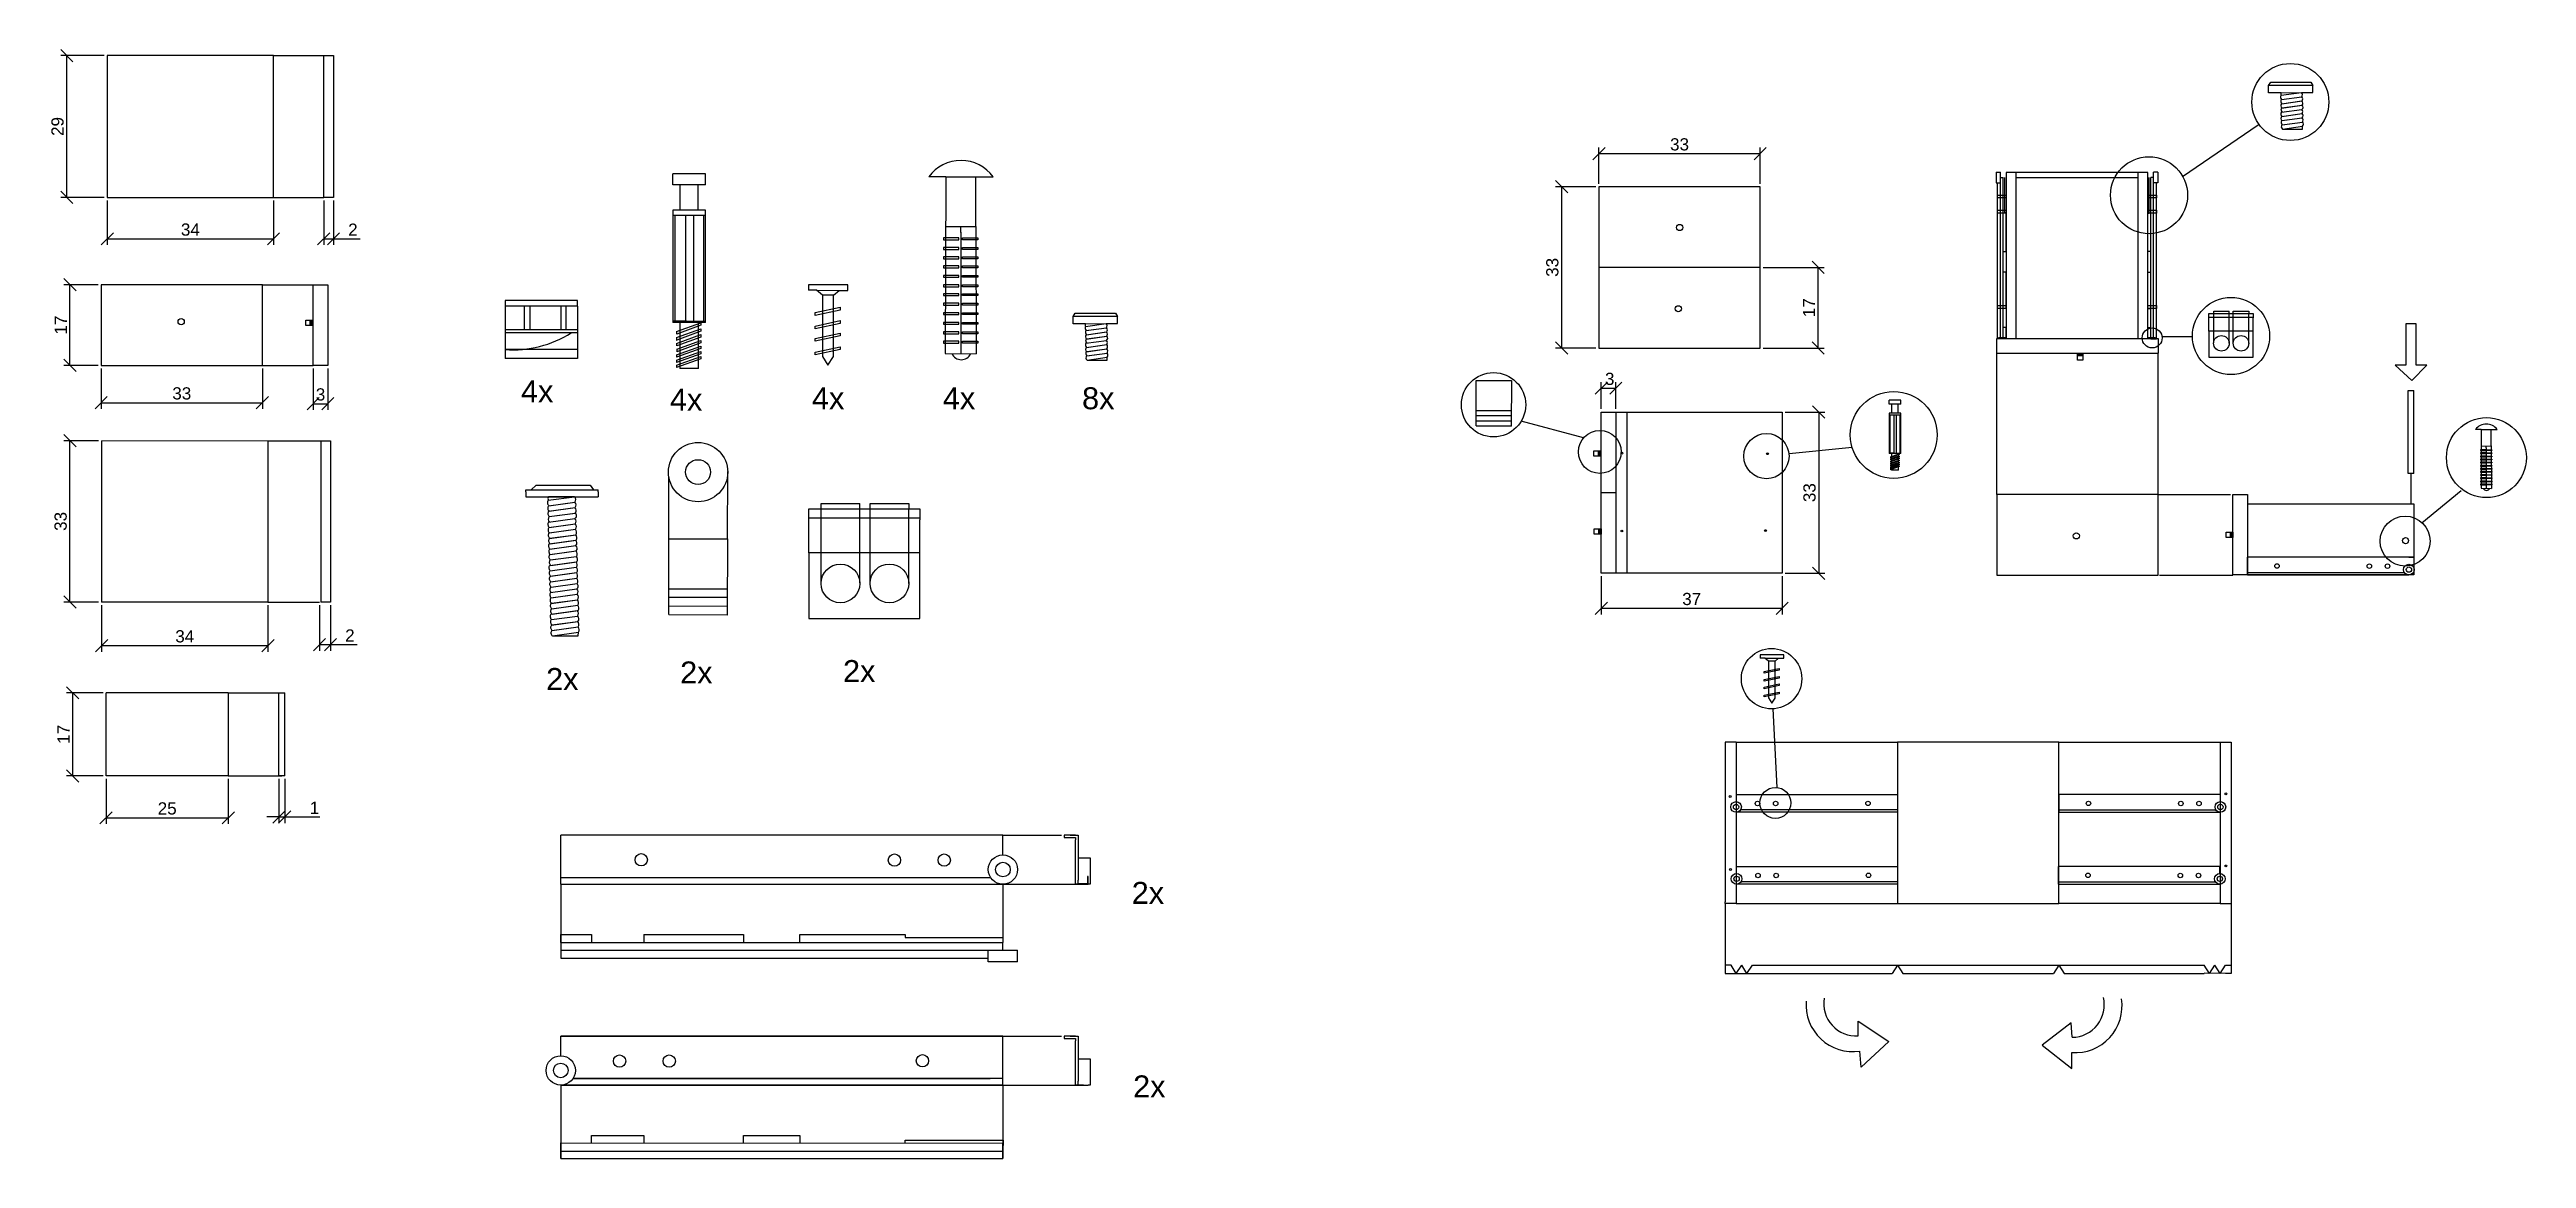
# Model space of a CAD drawing. Header units: inches. Extents: x -46 to 461, y -29 to 198.
import ezdxf

# ---------------------------------------------------------------- set-up
doc = ezdxf.new("R2010")
doc.units = ezdxf.units.IN
doc.header["$MEASUREMENT"] = 0
for name, color, linetype in [('Chiodi', 1, 'Continuous'), ('Kallax', 7, 'Continuous'), ('Livello 1', 7, 'Continuous'), ('Proiezioni', 3, 'Continuous'), ('Quote', 4, 'Continuous'), ('struttura', 7, 'Continuous')]:
    doc.layers.add(name, color=color, linetype=linetype)
doc.styles.get("Standard").update_dxf_attribs({"font": 'Arial.ttf'})
doc.dimstyles.new('ISO-25', dxfattribs={"dimtxt": 2.5, "dimasz": 2.5, "dimexe": 1.25, "dimexo": 0.625, "dimtad": 1, "dimdec": 0, "dimtxsty": 'Standard', "dimblk": 'OBLIQUE', "dimblk1": 'OBLIQUE', "dimblk2": 'OBLIQUE', "dimcen": 2.5, "dimadec": 0, "dimazin": 0, "dimtfac": 1, "dimtdec": 0, "dimtmove": 0, "dimatfit": 3, "dimfxl": 1, "dimarcsym": 1})

msp = doc.modelspace()

# ---------------------------------------------------------------- texts
at = {"layer": 'Livello 1', "color": 7, "true_color": 0xffffff}
for s, p in [('4x', (50.41, 126.07)), ('4x', (80.89, 124.36)), ('4x', (109.95, 124.65)), ('4x', (136.73, 124.65)), ('8x', (165.22, 124.65)), ('2x', (55.55, 67.2)), ('2x', (82.98, 68.54)), ('2x', (116.31, 68.82)), ('2x', (175.38, 23.43)), ('2x', (175.67, -16.17))]:
    msp.add_text(s, height=4.496, dxfattribs=at).set_placement(p)

# ---------------------------------------------------------------- blocks, each defined once
blk = doc.blocks.new('_Oblique')
at = {"color": 0, "linetype": 'ByBlock', "lineweight": -2}
blk.add_line((-0.5, -0.5), (0.5, 0.5), dxfattribs=at)
blk = doc.blocks.new('*D7')
at = {"layer": 'Defpoints', "color": 0, "transparency": 16777216}
for p in [(271.47, 91.08), (308.47, 91.08), (308.47, 83.92)]:
    blk.add_point(p, dxfattribs=at)
at = {"layer": 'Quote', "color": 0, "lineweight": -2, "transparency": 16777216}
for p, q in [((271.47, 90.46), (271.47, 82.67)), ((308.47, 90.46), (308.47, 82.67)), ((271.47, 83.92), (308.47, 83.92))]:
    blk.add_line(p, q, dxfattribs=at)
at = {"layer": 'Quote', "color": 0, "lineweight": -2, "transparency": 16777216, "xscale": 2.5, "yscale": 2.5, "zscale": 2.5, "rotation": 180}
blk.add_blockref('_Oblique', (271.47, 83.92), dxfattribs=at)
at = {"layer": 'Quote', "color": 0, "lineweight": -2, "transparency": 16777216, "xscale": 2.5, "yscale": 2.5, "zscale": 2.5}
blk.add_blockref('_Oblique', (308.47, 83.92), dxfattribs=at)
at = {"layer": 'Quote', "color": 0, "transparency": 16777216, "insert": (289.97, 85.81), "char_height": 2.5, "attachment_point": 5}
blk.add_mtext('37', dxfattribs=at)
blk = doc.blocks.new('*D10')
at = {"layer": 'Defpoints', "color": 0, "transparency": 16777216}
for p in [(308.47, 124.08), (308.47, 91.08), (315.97, 91.08)]:
    blk.add_point(p, dxfattribs=at)
at = {"layer": 'Quote', "color": 0, "lineweight": -2, "transparency": 16777216}
for p, q in [((309.1, 124.08), (317.22, 124.08)), ((315.97, 124.08), (315.97, 91.08)), ((309.1, 91.08), (317.22, 91.08))]:
    blk.add_line(p, q, dxfattribs=at)
at = {"layer": 'Quote', "color": 0, "lineweight": -2, "transparency": 16777216, "xscale": 2.5, "yscale": 2.5, "zscale": 2.5}
for p, rotation in [((315.97, 124.08), 90), ((315.97, 91.08), 270)]:
    blk.add_blockref('_Oblique', p, dxfattribs=dict(at, rotation=rotation))
at = {"layer": 'Quote', "color": 0, "transparency": 16777216, "insert": (314.08, 107.58), "char_height": 2.5, "attachment_point": 5, "rotation": 90}
blk.add_mtext('33', dxfattribs=at)
blk = doc.blocks.new('*D11')
at = {"layer": 'Defpoints', "color": 0, "transparency": 16777216}
for p in [(303.98, 176.95), (270.98, 170.18), (303.98, 170.18)]:
    blk.add_point(p, dxfattribs=at)
at = {"layer": 'Quote', "color": 0, "lineweight": -2, "transparency": 16777216}
for p, q in [((270.98, 170.8), (270.98, 178.2)), ((303.98, 170.8), (303.98, 178.2)), ((270.98, 176.95), (303.98, 176.95))]:
    blk.add_line(p, q, dxfattribs=at)
at = {"layer": 'Quote', "color": 0, "lineweight": -2, "transparency": 16777216, "xscale": 2.5, "yscale": 2.5, "zscale": 2.5, "rotation": 180}
blk.add_blockref('_Oblique', (270.98, 176.95), dxfattribs=at)
at = {"layer": 'Quote', "color": 0, "lineweight": -2, "transparency": 16777216, "xscale": 2.5, "yscale": 2.5, "zscale": 2.5}
blk.add_blockref('_Oblique', (303.98, 176.95), dxfattribs=at)
at = {"layer": 'Quote', "color": 0, "transparency": 16777216, "insert": (287.48, 178.84), "char_height": 2.5, "attachment_point": 5}
blk.add_mtext('33', dxfattribs=at)
blk = doc.blocks.new('*D12')
at = {"layer": 'Defpoints', "color": 0, "transparency": 16777216}
for p in [(270.98, 170.18), (263.35, 137.18), (270.98, 137.18)]:
    blk.add_point(p, dxfattribs=at)
at = {"layer": 'Quote', "color": 0, "lineweight": -2, "transparency": 16777216}
for p, q in [((270.36, 170.18), (262.1, 170.18)), ((263.35, 170.18), (263.35, 137.18)), ((270.36, 137.18), (262.1, 137.18))]:
    blk.add_line(p, q, dxfattribs=at)
at = {"layer": 'Quote', "color": 0, "lineweight": -2, "transparency": 16777216, "xscale": 2.5, "yscale": 2.5, "zscale": 2.5}
for p, rotation in [((263.35, 170.18), 90), ((263.35, 137.18), 270)]:
    blk.add_blockref('_Oblique', p, dxfattribs=dict(at, rotation=rotation))
at = {"layer": 'Quote', "color": 0, "transparency": 16777216, "insert": (261.46, 153.68), "char_height": 2.5, "attachment_point": 5, "rotation": 90}
blk.add_mtext('33', dxfattribs=at)
blk = doc.blocks.new('*D13')
at = {"layer": 'Defpoints', "color": 0, "transparency": 16777216}
for p in [(274.44, 128.96), (271.47, 124.08), (274.44, 124.08)]:
    blk.add_point(p, dxfattribs=at)
at = {"layer": 'Quote', "color": 0, "lineweight": -2, "transparency": 16777216}
for p, q in [((271.47, 124.71), (271.47, 130.21)), ((271.47, 128.96), (274.44, 128.96)), ((274.44, 124.71), (274.44, 130.21))]:
    blk.add_line(p, q, dxfattribs=at)
at = {"layer": 'Quote', "color": 0, "lineweight": -2, "transparency": 16777216, "xscale": 2.5, "yscale": 2.5, "zscale": 2.5, "rotation": 180}
blk.add_blockref('_Oblique', (271.47, 128.96), dxfattribs=at)
at = {"layer": 'Quote', "color": 0, "lineweight": -2, "transparency": 16777216, "xscale": 2.5, "yscale": 2.5, "zscale": 2.5}
blk.add_blockref('_Oblique', (274.44, 128.96), dxfattribs=at)
at = {"layer": 'Quote', "color": 0, "transparency": 16777216, "insert": (273.19, 130.85), "char_height": 2.5, "attachment_point": 5}
blk.add_mtext('3', dxfattribs=at)
blk = doc.blocks.new('*D20')
at = {"layer": 'Defpoints', "color": 0, "transparency": 16777216}
for p in [(303.98, 153.68), (315.84, 153.68), (303.98, 137.18)]:
    blk.add_point(p, dxfattribs=at)
at = {"layer": 'Quote', "color": 0, "lineweight": -2, "transparency": 16777216}
for p, q in [((304.61, 153.68), (317.09, 153.68)), ((315.84, 137.18), (315.84, 153.68)), ((304.61, 137.18), (317.09, 137.18))]:
    blk.add_line(p, q, dxfattribs=at)
at = {"layer": 'Quote', "color": 0, "lineweight": -2, "transparency": 16777216, "xscale": 2.5, "yscale": 2.5, "zscale": 2.5}
for p, rotation in [((315.84, 153.68), 90), ((315.84, 137.18), 270)]:
    blk.add_blockref('_Oblique', p, dxfattribs=dict(at, rotation=rotation))
at = {"layer": 'Quote', "color": 0, "transparency": 16777216, "insert": (313.97, 145.43), "char_height": 2.5, "attachment_point": 5, "rotation": 90}
blk.add_mtext('17', dxfattribs=at)
blk = doc.blocks.new('*D21')
at = {"layer": 'Defpoints', "color": 0, "transparency": 16777216}
for p in [(-34.48, 49.62), (-9.48, 49.62), (-9.48, 41.05)]:
    blk.add_point(p, dxfattribs=at)
at = {"layer": 'Quote', "color": 0, "lineweight": -2, "transparency": 16777216}
for p, q in [((-34.48, 49), (-34.48, 39.8)), ((-9.48, 49), (-9.48, 39.8)), ((-34.48, 41.05), (-9.48, 41.05))]:
    blk.add_line(p, q, dxfattribs=at)
at = {"layer": 'Quote', "color": 0, "lineweight": -2, "transparency": 16777216, "xscale": 2.5, "yscale": 2.5, "zscale": 2.5, "rotation": 180}
blk.add_blockref('_Oblique', (-34.48, 41.05), dxfattribs=at)
at = {"layer": 'Quote', "color": 0, "lineweight": -2, "transparency": 16777216, "xscale": 2.5, "yscale": 2.5, "zscale": 2.5}
blk.add_blockref('_Oblique', (-9.48, 41.05), dxfattribs=at)
at = {"layer": 'Quote', "color": 0, "transparency": 16777216, "insert": (-21.98, 42.95), "char_height": 2.5, "attachment_point": 5}
blk.add_mtext('25', dxfattribs=at)
blk = doc.blocks.new('*D22')
at = {"layer": 'Defpoints', "color": 0, "transparency": 16777216}
for p in [(-41.3, 66.62), (-34.48, 66.62), (-34.48, 49.62)]:
    blk.add_point(p, dxfattribs=at)
at = {"layer": 'Quote', "color": 0, "lineweight": -2, "transparency": 16777216}
for p, q in [((-35.11, 66.62), (-42.55, 66.62)), ((-41.3, 49.62), (-41.3, 66.62)), ((-35.11, 49.62), (-42.55, 49.62))]:
    blk.add_line(p, q, dxfattribs=at)
at = {"layer": 'Quote', "color": 0, "lineweight": -2, "transparency": 16777216, "xscale": 2.5, "yscale": 2.5, "zscale": 2.5}
for p, rotation in [((-41.3, 66.62), 90), ((-41.3, 49.62), 270)]:
    blk.add_blockref('_Oblique', p, dxfattribs=dict(at, rotation=rotation))
at = {"layer": 'Quote', "color": 0, "transparency": 16777216, "insert": (-43.18, 58.12), "char_height": 2.5, "attachment_point": 5, "rotation": 90}
blk.add_mtext('17', dxfattribs=at)
blk = doc.blocks.new('*D23')
at = {"layer": 'Defpoints', "color": 0, "transparency": 16777216}
for p in [(0.9, 49.62), (2.07, 49.62), (2.07, 41.23)]:
    blk.add_point(p, dxfattribs=at)
at = {"layer": 'Quote', "color": 0, "lineweight": -2, "transparency": 16777216}
for p, q in [((0.9, 49), (0.9, 39.98)), ((2.07, 49), (2.07, 39.98)), ((0.9, 41.23), (-1.6, 41.23)), ((0.9, 41.23), (2.07, 41.23)), ((2.07, 41.23), (9.24, 41.23))]:
    blk.add_line(p, q, dxfattribs=at)
at = {"layer": 'Quote', "color": 0, "lineweight": -2, "transparency": 16777216, "xscale": 2.5, "yscale": 2.5, "zscale": 2.5}
blk.add_blockref('_Oblique', (0.9, 41.23), dxfattribs=at)
at = {"layer": 'Quote', "color": 0, "lineweight": -2, "transparency": 16777216, "xscale": 2.5, "yscale": 2.5, "zscale": 2.5, "rotation": 180}
blk.add_blockref('_Oblique', (2.07, 41.23), dxfattribs=at)
at = {"layer": 'Quote', "color": 0, "transparency": 16777216, "insert": (8.16, 43.1), "char_height": 2.5, "attachment_point": 5}
blk.add_mtext('1', dxfattribs=at)
blk = doc.blocks.new('*D25')
at = {"layer": 'Defpoints', "color": 0, "transparency": 16777216}
for p in [(-35.39, 85.2), (-1.37, 85.2), (-1.37, 76.28)]:
    blk.add_point(p, dxfattribs=at)
at = {"layer": 'Quote', "color": 0, "lineweight": -2, "transparency": 16777216}
for p, q in [((-35.39, 84.58), (-35.39, 75.03)), ((-1.37, 84.58), (-1.37, 75.03)), ((-35.39, 76.28), (-1.37, 76.28))]:
    blk.add_line(p, q, dxfattribs=at)
at = {"layer": 'Quote', "color": 0, "lineweight": -2, "transparency": 16777216, "xscale": 2.5, "yscale": 2.5, "zscale": 2.5, "rotation": 180}
blk.add_blockref('_Oblique', (-35.39, 76.28), dxfattribs=at)
at = {"layer": 'Quote', "color": 0, "lineweight": -2, "transparency": 16777216, "xscale": 2.5, "yscale": 2.5, "zscale": 2.5}
blk.add_blockref('_Oblique', (-1.37, 76.28), dxfattribs=at)
at = {"layer": 'Quote', "color": 0, "transparency": 16777216, "insert": (-18.38, 78.17), "char_height": 2.5, "attachment_point": 5}
blk.add_mtext('34', dxfattribs=at)
blk = doc.blocks.new('*D26')
at = {"layer": 'Defpoints', "color": 0, "transparency": 16777216}
for p in [(-41.88, 118.2), (-35.39, 118.2), (-35.39, 85.2)]:
    blk.add_point(p, dxfattribs=at)
at = {"layer": 'Quote', "color": 0, "lineweight": -2, "transparency": 16777216}
for p, q in [((-36.02, 118.2), (-43.13, 118.2)), ((-41.88, 85.2), (-41.88, 118.2)), ((-36.02, 85.2), (-43.13, 85.2))]:
    blk.add_line(p, q, dxfattribs=at)
at = {"layer": 'Quote', "color": 0, "lineweight": -2, "transparency": 16777216, "xscale": 2.5, "yscale": 2.5, "zscale": 2.5}
for p, rotation in [((-41.88, 118.2), 90), ((-41.88, 85.2), 270)]:
    blk.add_blockref('_Oblique', p, dxfattribs=dict(at, rotation=rotation))
at = {"layer": 'Quote', "color": 0, "transparency": 16777216, "insert": (-43.77, 101.7), "char_height": 2.5, "attachment_point": 5, "rotation": 90}
blk.add_mtext('33', dxfattribs=at)
blk = doc.blocks.new('*D27')
at = {"layer": 'Defpoints', "color": 0, "transparency": 16777216}
for p in [(-41.88, 150.12), (-35.49, 150.12), (-35.49, 133.62)]:
    blk.add_point(p, dxfattribs=at)
at = {"layer": 'Quote', "color": 0, "lineweight": -2, "transparency": 16777216}
for p, q in [((-36.11, 150.12), (-43.13, 150.12)), ((-41.88, 133.62), (-41.88, 150.12)), ((-36.11, 133.62), (-43.13, 133.62))]:
    blk.add_line(p, q, dxfattribs=at)
at = {"layer": 'Quote', "color": 0, "lineweight": -2, "transparency": 16777216, "xscale": 2.5, "yscale": 2.5, "zscale": 2.5}
for p, rotation in [((-41.88, 150.12), 90), ((-41.88, 133.62), 270)]:
    blk.add_blockref('_Oblique', p, dxfattribs=dict(at, rotation=rotation))
at = {"layer": 'Quote', "color": 0, "transparency": 16777216, "insert": (-43.76, 141.87), "char_height": 2.5, "attachment_point": 5, "rotation": 90}
blk.add_mtext('17', dxfattribs=at)
blk = doc.blocks.new('*D28')
at = {"layer": 'Defpoints', "color": 0, "transparency": 16777216}
for p in [(-35.49, 133.62), (-2.49, 133.62), (-2.49, 125.98)]:
    blk.add_point(p, dxfattribs=at)
at = {"layer": 'Quote', "color": 0, "lineweight": -2, "transparency": 16777216}
for p, q in [((-35.49, 132.99), (-35.49, 124.73)), ((-2.49, 132.99), (-2.49, 124.73)), ((-35.49, 125.98), (-2.49, 125.98))]:
    blk.add_line(p, q, dxfattribs=at)
at = {"layer": 'Quote', "color": 0, "lineweight": -2, "transparency": 16777216, "xscale": 2.5, "yscale": 2.5, "zscale": 2.5, "rotation": 180}
blk.add_blockref('_Oblique', (-35.49, 125.98), dxfattribs=at)
at = {"layer": 'Quote', "color": 0, "lineweight": -2, "transparency": 16777216, "xscale": 2.5, "yscale": 2.5, "zscale": 2.5}
blk.add_blockref('_Oblique', (-2.49, 125.98), dxfattribs=at)
at = {"layer": 'Quote', "color": 0, "transparency": 16777216, "insert": (-18.99, 127.88), "char_height": 2.5, "attachment_point": 5}
blk.add_mtext('33', dxfattribs=at)
blk = doc.blocks.new('*D29')
at = {"layer": 'Defpoints', "color": 0, "transparency": 16777216}
for p in [(7.9, 133.62), (10.9, 133.62), (10.9, 125.78)]:
    blk.add_point(p, dxfattribs=at)
at = {"layer": 'Quote', "color": 0, "lineweight": -2, "transparency": 16777216}
for p, q in [((7.9, 132.99), (7.9, 124.53)), ((10.9, 132.99), (10.9, 124.53)), ((7.9, 125.78), (10.9, 125.78))]:
    blk.add_line(p, q, dxfattribs=at)
at = {"layer": 'Quote', "color": 0, "lineweight": -2, "transparency": 16777216, "xscale": 2.5, "yscale": 2.5, "zscale": 2.5, "rotation": 180}
blk.add_blockref('_Oblique', (7.9, 125.78), dxfattribs=at)
at = {"layer": 'Quote', "color": 0, "lineweight": -2, "transparency": 16777216, "xscale": 2.5, "yscale": 2.5, "zscale": 2.5}
blk.add_blockref('_Oblique', (10.9, 125.78), dxfattribs=at)
at = {"layer": 'Quote', "color": 0, "transparency": 16777216, "insert": (9.4, 127.67), "char_height": 2.5, "attachment_point": 5}
blk.add_mtext('3', dxfattribs=at)
blk = doc.blocks.new('*D30')
at = {"layer": 'Defpoints', "color": 0, "transparency": 16777216}
for p in [(9.2, 85.2), (11.45, 85.19), (11.45, 76.49)]:
    blk.add_point(p, dxfattribs=at)
at = {"layer": 'Quote', "color": 0, "lineweight": -2, "transparency": 16777216}
for p, q in [((9.2, 84.58), (9.2, 75.24)), ((11.45, 84.57), (11.45, 75.24)), ((9.2, 76.49), (11.45, 76.49)), ((11.45, 76.49), (16.87, 76.49))]:
    blk.add_line(p, q, dxfattribs=at)
at = {"layer": 'Quote', "color": 0, "lineweight": -2, "transparency": 16777216, "xscale": 2.5, "yscale": 2.5, "zscale": 2.5, "rotation": 180}
blk.add_blockref('_Oblique', (9.2, 76.49), dxfattribs=at)
at = {"layer": 'Quote', "color": 0, "lineweight": -2, "transparency": 16777216, "xscale": 2.5, "yscale": 2.5, "zscale": 2.5}
blk.add_blockref('_Oblique', (11.45, 76.49), dxfattribs=at)
at = {"layer": 'Quote', "color": 0, "transparency": 16777216, "insert": (15.41, 78.36), "char_height": 2.5, "attachment_point": 5}
blk.add_mtext('2', dxfattribs=at)
blk = doc.blocks.new('*D31')
at = {"layer": 'Defpoints', "color": 0, "transparency": 16777216}
for p in [(-34.23, 168.01), (-0.23, 168.01), (-0.23, 159.51)]:
    blk.add_point(p, dxfattribs=at)
at = {"layer": 'Quote', "color": 0, "lineweight": -2, "transparency": 16777216}
for p, q in [((-34.23, 167.38), (-34.23, 158.26)), ((-0.23, 167.38), (-0.23, 158.26)), ((-34.23, 159.51), (-0.23, 159.51))]:
    blk.add_line(p, q, dxfattribs=at)
at = {"layer": 'Quote', "color": 0, "lineweight": -2, "transparency": 16777216, "xscale": 2.5, "yscale": 2.5, "zscale": 2.5, "rotation": 180}
blk.add_blockref('_Oblique', (-34.23, 159.51), dxfattribs=at)
at = {"layer": 'Quote', "color": 0, "lineweight": -2, "transparency": 16777216, "xscale": 2.5, "yscale": 2.5, "zscale": 2.5}
blk.add_blockref('_Oblique', (-0.23, 159.51), dxfattribs=at)
at = {"layer": 'Quote', "color": 0, "transparency": 16777216, "insert": (-17.23, 161.4), "char_height": 2.5, "attachment_point": 5}
blk.add_mtext('34', dxfattribs=at)
blk = doc.blocks.new('*D32')
at = {"layer": 'Defpoints', "color": 0, "transparency": 16777216}
for p in [(10.06, 168.01), (12.06, 168.01), (12.06, 159.51)]:
    blk.add_point(p, dxfattribs=at)
at = {"layer": 'Quote', "color": 0, "lineweight": -2, "transparency": 16777216}
for p, q in [((10.06, 167.38), (10.06, 158.26)), ((12.06, 167.38), (12.06, 158.26)), ((10.06, 159.51), (12.06, 159.51)), ((12.06, 159.51), (17.48, 159.51))]:
    blk.add_line(p, q, dxfattribs=at)
at = {"layer": 'Quote', "color": 0, "lineweight": -2, "transparency": 16777216, "xscale": 2.5, "yscale": 2.5, "zscale": 2.5, "rotation": 180}
blk.add_blockref('_Oblique', (10.06, 159.51), dxfattribs=at)
at = {"layer": 'Quote', "color": 0, "lineweight": -2, "transparency": 16777216, "xscale": 2.5, "yscale": 2.5, "zscale": 2.5}
blk.add_blockref('_Oblique', (12.06, 159.51), dxfattribs=at)
at = {"layer": 'Quote', "color": 0, "transparency": 16777216, "insert": (16.02, 161.39), "char_height": 2.5, "attachment_point": 5}
blk.add_mtext('2', dxfattribs=at)
blk = doc.blocks.new('*D33')
at = {"layer": 'Defpoints', "color": 0, "transparency": 16777216}
for p in [(-42.52, 197.01), (-34.23, 197.01), (-34.23, 168.01)]:
    blk.add_point(p, dxfattribs=at)
at = {"layer": 'Quote', "color": 0, "lineweight": -2, "transparency": 16777216}
for p, q in [((-34.86, 197.01), (-43.77, 197.01)), ((-42.52, 168.01), (-42.52, 197.01)), ((-34.86, 168.01), (-43.77, 168.01))]:
    blk.add_line(p, q, dxfattribs=at)
at = {"layer": 'Quote', "color": 0, "lineweight": -2, "transparency": 16777216, "xscale": 2.5, "yscale": 2.5, "zscale": 2.5}
for p, rotation in [((-42.52, 197.01), 90), ((-42.52, 168.01), 270)]:
    blk.add_blockref('_Oblique', p, dxfattribs=dict(at, rotation=rotation))
at = {"layer": 'Quote', "color": 0, "transparency": 16777216, "insert": (-44.41, 182.51), "char_height": 2.5, "attachment_point": 5, "rotation": 90}
blk.add_mtext('29', dxfattribs=at)

# ---------------------------------------------------------------- dimensions: what is measured, and where the dimension line sits
at = {"layer": 'Quote'}
for base, p1, p2, picture, middle in [((-42.52, 197.01), (-34.23, 168.01), (-34.23, 197.01), '*D33', (-44.41, 182.51)), ((263.35, 137.18), (270.98, 170.18), (270.98, 137.18), '*D12', (261.46, 153.68)), ((315.84095251, 153.67918786), (303.98488949, 137.17918786), (303.98488949, 153.67918786), '*D20', (313.96595251, 145.42918786)), ((-41.88181923, 150.11986868), (-35.48881599, 133.61986868), (-35.48881599, 150.11986868), '*D27', (-43.75681923, 141.86986868)), ((315.97, 91.08), (308.47, 124.08), (308.47, 91.08), '*D10', (314.08, 107.58)), ((-41.88, 118.2), (-35.39, 85.2), (-35.39, 118.2), '*D26', (-43.77, 101.7)), ((-41.3, 66.62), (-34.48, 49.62), (-34.48, 66.62), '*D22', (-43.18, 58.12))]:
    dim = msp.add_linear_dim(base=base, p1=p1, p2=p2, angle=90, dimstyle='ISO-25', dxfattribs=at)
    dim.commit()
    dim.dimension.update_dxf_attribs({"geometry": picture, "text_midpoint": middle})
for base, p1, p2, picture, middle in [((303.98, 176.95), (270.98, 170.18), (303.98, 170.18), '*D11', (287.48, 178.84)), ((-0.23, 159.51), (-34.23, 168.01), (-0.23, 168.01), '*D31', (-17.23, 161.4)), ((12.06, 159.51), (10.06, 168.01), (12.06, 168.01), '*D32', (16.02, 161.39)), ((-2.49, 125.98), (-35.49, 133.62), (-2.49, 133.62), '*D28', (-18.99, 127.88)), ((10.9, 125.78), (7.9, 133.62), (10.9, 133.62), '*D29', (9.4, 127.67)), ((308.47, 83.92), (271.47, 91.08), (308.47, 91.08), '*D7', (289.97, 85.81)), ((-1.37, 76.28), (-35.39, 85.2), (-1.37, 85.2), '*D25', (-18.38, 78.17)), ((11.45, 76.49), (9.2, 85.2), (11.45, 85.19), '*D30', (15.41, 78.36)), ((-9.48, 41.05), (-34.48, 49.62), (-9.48, 49.62), '*D21', (-21.98, 42.95)), ((2.07, 41.23), (0.9, 49.62), (2.07, 49.62), '*D23', (8.16, 43.1))]:
    dim = msp.add_linear_dim(base=base, p1=p1, p2=p2, dimstyle='ISO-25', dxfattribs=at)
    dim.commit()
    dim.dimension.update_dxf_attribs({"geometry": picture, "text_midpoint": middle})
dim = msp.add_linear_dim(base=(274.44, 128.96), p1=(271.47, 124.08), p2=(274.44, 124.08), dimstyle='ISO-25', dxfattribs=at)
dim.commit()
dim.dimension.update_dxf_attribs({"geometry": '*D13', "text_midpoint": (273.19, 128.96), "dimtype": 160})

# ---------------------------------------------------------------- linework, layer by layer
for p, q in [((352.24, 173.19), (352.24, 170.99)), ((352.24, 173.19), (353.13, 173.19)), ((353.13, 172.1), (353.13, 173.19)), ((384.49, 172.09), (384.49, 173.18)), ((385.38, 173.18), (384.49, 173.18)), ((385.38, 173.18), (385.38, 170.98)), ((352.24, 170.99), (353.14, 170.99)), ((385.38, 170.98), (384.48, 170.98)), ((386.19, 139.51), (392.37, 139.51)), ((403.72, 90.75), (403.73, 94.38)), ((403.72, 91.23), (435.76, 91.23)), ((436.72, 94.38), (403.73, 94.38)), ((403.72, 90.75), (436.72, 90.74)), ((299.05, 45.81), (332.05, 45.81)), ((365.14, 42.18), (365.14, 45.81)), ((398.14, 45.81), (365.14, 45.81)), ((398.14, 44.36), (398.14, 45.81)), ((332.05, 42.18), (299.05, 42.17)), ((332.05, 42.66), (300.01, 42.66)), ((365.14, 42.66), (397.18, 42.66)), ((365.14, 42.18), (398.14, 42.17)), ((58.55, 27.49), (58.56, 37.46)), ((149.03, 37.46), (58.56, 37.46)), ((149.03, 33.46), (149.03, 37.46)), ((163.88, 37.46), (161.54, 37.46)), ((161.54, 37.46), (161.54, 36.99)), ((161.54, 36.99), (163.88, 36.99)), ((162.8, 37.46), (164.41, 37.46)), ((163.88, 36.99), (163.88, 36.53)), ((163.88, 27.46), (163.88, 36.53)), ((164.41, 37.46), (164.41, 28.26)), ((164.41, 32.86), (166.88, 32.86)), ((166.88, 32.86), (166.88, 27.46)), ((299.15, 31.1), (332.15, 31.1)), ((365.04, 27.46), (365.04, 31.1)), ((398.04, 31.1), (365.04, 31.1)), ((398.04, 29.64), (398.04, 31.1)), ((58.55, 28.81), (146.39, 28.81)), ((58.55, 27.49), (149.03, 27.46)), ((163.88, 27.46), (166.48, 27.46)), ((165.49, 27.46), (163.88, 27.46)), ((164.42, 27.55), (164.41, 28.26)), ((166.37, 27.55), (164.42, 27.55)), ((166.48, 29.04), (166.37, 29.04)), ((166.37, 29.04), (166.37, 27.55)), ((166.48, 28.81), (166.48, 29.04)), ((166.48, 27.46), (166.48, 28.81)), ((166.88, 27.46), (166.48, 27.46)), ((332.15, 27.46), (299.15, 27.45)), ((332.15, 27.95), (300.11, 27.95)), ((365.04, 27.95), (397.08, 27.95)), ((365.04, 27.46), (398.04, 27.45)), ((146.01, 11.55), (146.01, 14.01)), ((152.02, 11.55), (146.01, 11.55)), ((149.03, 13.99), (152.02, 13.99)), ((152.02, 11.55), (152.02, 13.99)), ((58.56, -7.66), (58.56, -3.66)), ((58.56, -3.66), (149.03, -3.69)), ((58.56, -7.66), (58.56, -3.67)), ((149.03, -3.67), (58.56, -3.67)), ((149.03, -7.67), (149.03, -3.67)), ((149.03, -13.66), (149.03, -3.69)), ((163.88, -3.67), (161.54, -3.67)), ((161.54, -3.67), (161.54, -4.14)), ((161.54, -4.14), (163.88, -4.14)), ((162.8, -3.67), (164.41, -3.67)), ((163.88, -4.14), (163.88, -4.61)), ((163.88, -13.67), (163.88, -4.61)), ((164.41, -3.67), (164.41, -12.87)), ((164.41, -8.27), (166.88, -8.27)), ((166.88, -8.27), (166.88, -13.67)), ((58.56, -13.65), (149.03, -13.67)), ((149.03, -13.66), (58.56, -13.66)), ((61.06, -12.32), (146.39, -12.32)), ((149.04, -12.33), (61.2, -12.31)), ((163.88, -13.67), (166.49, -13.67)), ((165.5, -13.67), (163.88, -13.67)), ((164.42, -13.67), (164.41, -12.87)), ((166.88, -13.67), (166.49, -13.67)), ((64.85, -23.95), (75.55, -23.95)), ((75.55, -23.95), (75.55, -25.49)), ((95.95, -25.49), (95.95, -23.95)), ((95.95, -23.95), (107.5, -23.95)), ((107.5, -23.95), (107.5, -25.49)), ((129.06, -25.49), (129.06, -24.91)), ((129.06, -24.91), (149.05, -24.91)), ((149.05, -24.91), (149.04, -27.14)), ((149.03, -28.67), (149.04, -27.14))]:
    msp.add_line(p, q)
for centre, radius in [((400.32, 139.64), 7.9), ((384.19, 139.24), 2.04), ((409.73, 92.56), 0.459), ((428.63, 92.54), 0.459), ((432.34, 92.54), 0.459), ((436.72, 91.83), 1.09), ((436.72, 91.83), 0.547), ((299.05, 43.26), 1.09), ((299.05, 43.26), 0.547), ((303.43, 43.97), 0.459), ((307.14, 43.97), 0.459), ((326.04, 43.99), 0.459), ((371.15, 43.99), 0.459), ((390.05, 43.97), 0.459), ((393.76, 43.97), 0.459), ((398.14, 43.26), 1.09), ((398.14, 43.26), 0.547), ((75.03, 32.46), 1.26), ((126.84, 32.39), 1.26), ((137.01, 32.39), 1.26), ((149.03, 30.46), 3), ((149.03, 30.46), 1.5), ((299.15, 28.55), 1.09), ((299.15, 28.55), 0.547), ((303.53, 29.25), 0.459), ((307.24, 29.25), 0.459), ((326.14, 29.27), 0.459), ((371.05, 29.27), 0.459), ((389.95, 29.25), 0.459), ((393.66, 29.25), 0.459), ((398.04, 28.55), 1.09), ((398.04, 28.55), 0.547), ((58.56, -10.66), 3), ((58.56, -10.66), 1.5), ((70.58, -8.73), 1.26), ((80.75, -8.73), 1.26), ((132.56, -8.68), 1.26)]:
    msp.add_circle(centre, radius)
at = {"layer": 'Chiodi'}
for p, q in [((407.98, 190.91), (408.44, 191.6)), ((417.09, 190.91), (407.98, 190.91)), ((407.98, 189.4), (407.98, 190.91)), ((410.56, 189.4), (407.98, 189.4)), ((408.44, 191.6), (416.67, 191.6)), ((410.56, 188.89), (414.75, 189.46)), ((410.56, 189.4), (414.75, 189.46)), ((410.56, 188.89), (410.56, 189.4)), ((410.62, 188.02), (414.8, 188.6)), ((410.63, 187.16), (414.82, 187.73)), ((410.66, 188.03), (414.8, 188.6)), ((410.72, 187.16), (414.85, 187.73)), ((414.75, 189.46), (417.09, 189.46)), ((416.67, 191.6), (417.09, 190.91)), ((417.09, 189.46), (417.09, 190.91)), ((410.62, 185.44), (414.81, 186.01)), ((410.67, 184.57), (414.86, 185.14)), ((410.68, 186.29), (414.87, 186.87)), ((410.69, 183.71), (414.88, 184.28)), ((410.72, 184.58), (414.86, 185.14)), ((410.73, 186.3), (414.87, 186.87)), ((410.74, 182.84), (414.93, 183.42)), ((410.78, 183.71), (414.91, 184.28)), ((410.79, 182.85), (414.93, 183.42)), ((410.84, 181.98), (414.98, 182.55)), ((414.98, 181.98), (414.98, 182.55)), ((410.84, 181.98), (414.98, 181.98)), ((88.19, 172.85), (81.51, 172.85)), ((81.51, 170.55), (81.51, 172.85)), ((88.19, 170.55), (88.19, 172.85)), ((88.19, 170.55), (81.51, 170.55)), ((83, 165.36), (83, 170.55)), ((86.7, 165.36), (86.7, 170.55)), ((137.32, 172.23), (133.85, 172.24)), ((137.32, 172.23), (137.21, 136.05)), ((137.32, 172.23), (147.03, 172.2)), ((143.46, 162.07), (143.49, 172.21)), ((352.53, 168.45), (354.29, 168.45)), ((352.53, 167.88), (352.53, 168.45)), ((354.29, 167.88), (352.53, 167.88)), ((354.29, 168.45), (354.29, 167.88)), ((383.33, 168.45), (385.09, 168.45)), ((383.33, 167.88), (383.33, 168.45)), ((385.09, 167.88), (383.33, 167.88)), ((385.09, 168.45), (385.09, 168.45)), ((385.09, 168.45), (385.09, 168.45)), ((385.09, 168.45), (385.09, 167.88)), ((88.19, 165.36), (81.51, 165.36)), ((81.51, 165.36), (81.51, 142.39)), ((88.19, 164.29), (81.51, 164.29)), ((81.9, 164.3), (81.9, 142.66)), ((84.1, 164.3), (84.1, 142.66)), ((85.77, 142.66), (85.77, 164.29)), ((87.8, 142.66), (87.8, 164.29)), ((88.19, 142.39), (88.19, 165.36)), ((352.53, 165.36), (354.29, 165.36)), ((352.53, 164.8), (352.53, 165.36)), ((354.29, 164.8), (352.53, 164.8)), ((354.29, 165.36), (354.29, 164.8)), ((383.33, 165.36), (385.09, 165.36)), ((383.33, 164.8), (383.33, 165.36)), ((385.09, 164.8), (383.33, 164.8)), ((385.09, 165.36), (385.09, 164.8)), ((139.71, 159.71), (136.89, 159.71)), ((136.89, 159.71), (136.89, 159.33)), ((136.89, 159.33), (139.98, 159.33)), ((139.71, 157.75), (136.89, 157.75)), ((136.89, 157.75), (136.89, 157.37)), ((136.89, 157.37), (139.98, 157.37)), ((137.32, 162.04), (143.46, 162.06)), ((139.98, 159.71), (139.71, 159.71)), ((139.98, 157.75), (139.71, 157.75)), ((139.98, 159.33), (139.98, 159.71)), ((139.98, 157.37), (139.98, 157.75)), ((140.39, 160.82), (140.39, 162.05)), ((140.39, 160.88), (140.39, 136.04)), ((140.79, 159.71), (141.06, 159.71)), ((140.79, 159.33), (140.79, 159.71)), ((143.88, 159.33), (140.79, 159.33)), ((140.79, 157.75), (141.06, 157.75)), ((140.79, 157.37), (140.79, 157.75)), ((143.88, 157.37), (140.79, 157.37)), ((141.06, 159.71), (143.88, 159.71)), ((141.06, 157.75), (143.88, 157.75)), ((143.46, 162.07), (143.56, 135.98)), ((143.88, 159.71), (143.88, 159.33)), ((143.88, 157.75), (143.88, 157.37)), ((139.71, 155.83), (136.89, 155.83)), ((136.89, 155.83), (136.89, 155.45)), ((136.89, 155.45), (139.98, 155.45)), ((139.71, 153.99), (136.89, 153.99)), ((136.89, 153.99), (136.89, 153.61)), ((136.89, 153.61), (139.98, 153.61)), ((139.98, 155.83), (139.71, 155.83)), ((139.98, 153.99), (139.71, 153.99)), ((139.98, 155.45), (139.98, 155.83)), ((139.98, 153.61), (139.98, 153.99)), ((140.79, 155.83), (141.06, 155.83)), ((140.79, 155.45), (140.79, 155.83)), ((143.88, 155.45), (140.79, 155.45)), ((140.79, 153.99), (141.06, 153.99)), ((140.79, 153.61), (140.79, 153.99)), ((143.88, 153.61), (140.79, 153.61)), ((141.06, 155.83), (143.88, 155.83)), ((141.06, 153.99), (143.88, 153.99)), ((143.88, 155.83), (143.88, 155.45)), ((143.88, 153.99), (143.88, 153.61)), ((109.24, 150.14), (109.23, 149.02)), ((110.88, 149.01), (109.23, 149.02)), ((117.32, 150.08), (109.24, 150.14)), ((112.09, 147.99), (110.88, 149.01)), ((110.88, 149.01), (115.54, 148.98)), ((114.37, 147.99), (112.09, 147.99)), ((112.09, 147.99), (112.09, 135.46)), ((114.37, 147.99), (115.54, 148.98)), ((114.37, 135.41), (114.37, 147.99)), ((115.54, 148.98), (117.31, 148.96)), ((117.31, 148.96), (117.32, 150.08)), ((139.71, 152.03), (136.89, 152.03)), ((136.89, 152.03), (136.89, 151.65)), ((136.89, 151.65), (139.98, 151.65)), ((139.71, 150.11), (136.89, 150.11)), ((136.89, 150.11), (136.89, 149.73)), ((136.89, 149.73), (139.98, 149.73)), ((139.71, 148.29), (136.89, 148.29)), ((136.89, 148.29), (136.89, 147.91)), ((136.89, 147.91), (139.98, 147.91)), ((139.98, 152.03), (139.71, 152.03)), ((139.98, 150.11), (139.71, 150.11)), ((139.98, 148.29), (139.71, 148.29)), ((139.98, 151.65), (139.98, 152.03)), ((139.98, 149.73), (139.98, 150.11)), ((139.98, 147.91), (139.98, 148.29)), ((140.79, 152.03), (141.06, 152.03)), ((140.79, 151.65), (140.79, 152.03)), ((143.88, 151.65), (140.79, 151.65)), ((140.79, 150.11), (141.06, 150.11)), ((140.79, 149.73), (140.79, 150.11)), ((143.88, 149.73), (140.79, 149.73)), ((140.79, 148.29), (141.06, 148.29)), ((140.79, 147.91), (140.79, 148.29)), ((143.88, 147.91), (140.79, 147.91)), ((141.06, 152.03), (143.88, 152.03)), ((141.06, 150.11), (143.88, 150.11)), ((141.06, 148.29), (143.88, 148.29)), ((143.88, 152.03), (143.88, 151.65)), ((143.88, 150.11), (143.88, 149.73)), ((143.88, 148.29), (143.88, 147.91)), ((6.37, 141.79), (6.37, 142.88)), ((6.37, 142.88), (7.8, 142.87)), ((7.31, 141.79), (7.31, 142.88)), ((7.46, 141.79), (7.47, 142.88)), ((7.63, 141.79), (7.63, 142.87)), ((7.8, 142.88), (7.79, 141.78)), ((61.99, 146.92), (47.16, 146.92)), ((47.16, 146.92), (47.16, 145.71)), ((61.99, 145.71), (47.16, 145.71)), ((47.16, 145.71), (47.16, 135.04)), ((51.1, 145.69), (51.1, 140.86)), ((52.26, 145.69), (52.26, 140.86)), ((58.54, 145.68), (58.54, 140.85)), ((59.59, 145.68), (59.59, 140.85)), ((61.99, 145.71), (61.99, 146.92)), ((61.99, 145.71), (61.99, 135.04)), ((84.25, 142.66), (81.51, 142.66)), ((84.85, 142.39), (81.51, 142.39)), ((82.27, 140.54), (87.24, 142.33)), ((82.93, 142.4), (82.93, 132.98)), ((84.25, 142.66), (88.19, 142.66)), ((88.19, 142.39), (84.85, 142.39)), ((86.77, 132.98), (86.77, 142.39)), ((87.24, 142.33), (87.24, 141.83)), ((110.6, 144.43), (115.73, 145.54)), ((115.73, 144.94), (110.6, 143.86)), ((110.6, 143.86), (110.6, 144.43)), ((110.6, 141.68), (115.73, 142.79)), ((115.73, 142.19), (110.6, 141.11)), ((115.73, 145.54), (115.73, 144.94)), ((115.73, 142.79), (115.73, 142.19)), ((139.71, 146.33), (136.89, 146.33)), ((136.89, 146.33), (136.89, 145.95)), ((136.89, 145.95), (139.98, 145.95)), ((139.71, 144.41), (136.89, 144.41)), ((136.89, 144.41), (136.89, 144.03)), ((136.89, 144.03), (139.98, 144.03)), ((139.71, 142.43), (136.89, 142.43)), ((136.89, 142.43), (136.89, 142.05)), ((136.89, 142.05), (139.98, 142.05)), ((139.98, 146.33), (139.71, 146.33)), ((139.98, 144.41), (139.71, 144.41)), ((139.98, 142.43), (139.71, 142.43)), ((139.98, 145.95), (139.98, 146.33)), ((139.98, 144.03), (139.98, 144.41)), ((139.98, 142.05), (139.98, 142.43)), ((140.79, 146.33), (141.06, 146.33)), ((140.79, 145.95), (140.79, 146.33)), ((143.88, 145.95), (140.79, 145.95)), ((140.79, 144.41), (141.06, 144.41)), ((140.79, 144.03), (140.79, 144.41)), ((143.88, 144.03), (140.79, 144.03)), ((140.79, 142.43), (141.06, 142.43)), ((140.79, 142.05), (140.79, 142.43)), ((143.88, 142.05), (140.79, 142.05)), ((141.06, 146.33), (143.88, 146.33)), ((141.06, 144.41), (143.88, 144.41)), ((141.06, 142.43), (143.88, 142.43)), ((143.88, 146.33), (143.88, 145.95)), ((143.88, 144.41), (143.88, 144.03)), ((143.88, 142.43), (143.88, 142.05)), ((163.38, 143.64), (163.84, 144.32)), ((172.49, 143.64), (163.38, 143.64)), ((163.38, 142.13), (163.38, 143.64)), ((165.96, 142.13), (163.38, 142.13)), ((163.84, 144.32), (172.07, 144.32)), ((165.96, 141.61), (170.15, 142.19)), ((165.96, 142.13), (170.15, 142.19)), ((165.96, 141.61), (165.96, 142.13)), ((170.15, 142.19), (172.49, 142.19)), ((172.07, 144.32), (172.49, 143.64)), ((172.49, 142.19), (172.49, 143.64)), ((352.53, 145.85), (354.29, 145.85)), ((352.53, 145.29), (352.53, 145.85)), ((354.29, 145.29), (352.53, 145.29)), ((354.29, 145.85), (354.29, 145.29)), ((383.33, 145.85), (385.09, 145.85)), ((383.33, 145.29), (383.33, 145.85)), ((385.09, 145.29), (383.33, 145.29)), ((385.09, 145.85), (385.09, 145.29)), ((395.78, 143.51), (395.78, 144.25)), ((395.78, 144.25), (404.85, 144.25)), ((395.78, 143.51), (404.85, 143.51)), ((396.78, 144.25), (396.78, 144.69)), ((396.78, 144.69), (399.96, 144.69)), ((399.96, 144.25), (399.96, 144.69)), ((400.79, 144.25), (400.79, 144.69)), ((400.79, 144.69), (403.96, 144.69)), ((403.96, 144.69), (403.96, 144.25)), ((404.85, 144.25), (404.85, 143.51)), ((7.79, 141.79), (6.37, 141.79)), ((61.99, 140.87), (47.16, 140.87)), ((61.99, 140.29), (47.16, 140.29)), ((61.99, 136.86), (47.16, 136.86)), ((82.26, 135.79), (87.23, 137.58)), ((82.27, 139.31), (87.24, 141.1)), ((82.27, 140.54), (82.27, 140.03)), ((82.27, 138.12), (87.24, 139.91)), ((82.27, 139.31), (82.27, 138.8)), ((82.27, 138.8), (82.28, 138.8)), ((82.27, 138.12), (82.27, 137.61)), ((87.23, 137.08), (82.27, 135.28)), ((87.24, 141.83), (82.28, 140.03)), ((87.24, 140.6), (82.28, 138.8)), ((87.24, 139.41), (82.28, 137.61)), ((82.28, 136.92), (87.25, 138.71)), ((82.28, 136.92), (82.28, 136.41)), ((87.25, 138.21), (82.29, 136.42)), ((87.23, 137.58), (87.23, 137.08)), ((87.24, 141.1), (87.24, 140.6)), ((87.24, 139.91), (87.24, 139.41)), ((87.25, 138.71), (87.25, 138.21)), ((110.6, 141.11), (110.6, 141.68)), ((110.6, 139.13), (115.73, 140.24)), ((115.73, 139.64), (110.6, 138.56)), ((110.6, 138.56), (110.6, 139.13)), ((110.6, 136.34), (115.73, 137.45)), ((115.73, 136.85), (110.6, 135.77)), ((115.73, 140.24), (115.73, 139.64)), ((115.73, 137.45), (115.73, 136.85)), ((139.71, 140.47), (136.89, 140.47)), ((136.89, 140.47), (136.89, 140.09)), ((136.89, 140.09), (139.98, 140.09)), ((139.71, 138.55), (136.89, 138.55)), ((136.89, 138.55), (136.89, 138.17)), ((136.89, 138.17), (139.98, 138.17)), ((139.98, 140.47), (139.71, 140.47)), ((139.98, 138.55), (139.71, 138.55)), ((139.98, 140.09), (139.98, 140.47)), ((139.98, 138.17), (139.98, 138.55)), ((140.79, 140.47), (141.06, 140.47)), ((140.79, 140.09), (140.79, 140.47)), ((143.88, 140.09), (140.79, 140.09)), ((140.79, 138.55), (141.06, 138.55)), ((140.79, 138.17), (140.79, 138.55)), ((143.88, 138.17), (140.79, 138.17)), ((141.06, 140.47), (143.88, 140.47)), ((141.06, 138.55), (143.88, 138.55)), ((143.88, 140.47), (143.88, 140.09)), ((143.88, 138.55), (143.88, 138.17)), ((166.02, 140.75), (170.21, 141.32)), ((166.02, 138.16), (170.21, 138.74)), ((166.03, 139.89), (170.22, 140.46)), ((166.07, 140.76), (170.2, 141.32)), ((166.08, 137.3), (170.27, 137.87)), ((166.09, 139.02), (170.27, 139.59)), ((166.09, 136.43), (170.28, 137.01)), ((166.12, 139.89), (170.26, 140.46)), ((166.12, 137.3), (170.26, 137.87)), ((166.13, 139.03), (170.27, 139.59)), ((166.18, 136.44), (170.32, 137.01)), ((352.82, 139.11), (352.82, 139.32)), ((352.82, 139.32), (354.29, 139.32)), ((354.29, 139.32), (354.29, 139.1)), ((383.33, 139.1), (383.33, 139.31)), ((383.33, 139.31), (384.81, 139.31)), ((383.33, 139.1), (383.33, 139.1)), ((383.33, 139.1), (383.33, 139.1)), ((384.81, 139.31), (384.81, 139.09)), ((395.78, 140.65), (395.78, 135.28)), ((404.85, 140.65), (395.78, 140.65)), ((404.85, 135.28), (404.85, 140.65)), ((61.99, 135.04), (47.16, 135.04)), ((82.26, 134.7), (87.23, 136.49)), ((82.26, 135.79), (82.26, 135.28)), ((82.26, 133.68), (87.23, 135.47)), ((82.26, 134.7), (82.26, 134.19)), ((82.26, 133.68), (82.26, 133.17)), ((87.23, 135.99), (82.27, 134.19)), ((87.23, 134.97), (82.27, 133.18)), ((86.77, 132.98), (82.93, 132.98)), ((87.23, 136.49), (87.23, 135.99)), ((87.23, 135.47), (87.23, 134.97)), ((110.6, 135.77), (110.6, 136.34)), ((112.09, 135.46), (113.23, 133.7)), ((113.23, 133.7), (114.37, 135.41)), ((137.21, 136.05), (143.56, 135.98)), ((166.14, 135.57), (170.33, 136.14)), ((166.19, 135.57), (170.33, 136.14)), ((166.25, 134.71), (170.38, 135.28)), ((166.25, 134.71), (170.38, 134.71)), ((170.38, 134.71), (170.38, 135.28)), ((368.92, 134.67), (368.92, 136.1)), ((368.92, 136.1), (370.01, 136.09)), ((370.01, 135.92), (368.92, 135.93)), ((370.01, 135.76), (368.92, 135.76)), ((370.01, 135.6), (368.92, 135.61)), ((370.01, 134.67), (368.92, 134.67)), ((370.01, 136.09), (370.01, 134.67)), ((395.78, 135.28), (404.85, 135.28)), ((245.88, 121.24), (245.88, 130.55)), ((245.88, 130.55), (253.07, 130.54)), ((253.07, 130.54), (253.03, 121.17)), ((245.88, 123.37), (253.05, 123.36)), ((245.88, 122.3), (253.04, 122.28)), ((245.92, 124.4), (253.05, 124.39)), ((332.77, 126.54), (330.37, 126.54)), ((330.37, 125.71), (330.37, 126.54)), ((332.77, 125.71), (330.37, 125.71)), ((332.77, 123.85), (330.37, 123.85)), ((330.37, 123.85), (330.37, 115.58)), ((332.77, 123.46), (330.37, 123.46)), ((330.51, 123.46), (330.51, 115.67)), ((330.91, 123.85), (330.91, 125.71)), ((331.3, 123.46), (331.3, 115.67)), ((331.9, 115.67), (331.9, 123.46)), ((332.24, 123.85), (332.24, 125.71)), ((332.63, 115.67), (332.63, 123.46)), ((332.77, 125.71), (332.77, 126.54)), ((332.77, 115.58), (332.77, 123.85)), ((253.08, 121.17), (245.88, 121.19)), ((451.52, 120.52), (450.37, 120.52)), ((451.52, 120.52), (451.49, 108.47)), ((451.52, 120.52), (454.76, 120.51)), ((451.52, 117.12), (453.57, 117.13)), ((452.55, 116.72), (452.55, 117.13)), ((452.55, 116.74), (452.55, 108.47)), ((453.57, 117.14), (453.58, 120.51)), ((453.57, 117.14), (453.6, 108.45)), ((269.96, 115.04), (269.96, 116.14)), ((269.96, 116.14), (271.39, 116.13)), ((271.38, 115.04), (269.96, 115.04)), ((270.9, 115.05), (270.9, 116.13)), ((271.06, 115.04), (271.06, 116.13)), ((271.22, 115.04), (271.22, 116.13)), ((271.39, 116.14), (271.39, 115.04)), ((331.36, 115.67), (330.37, 115.67)), ((331.57, 115.58), (330.37, 115.58)), ((330.64, 114.91), (332.43, 115.55)), ((330.64, 114.47), (332.43, 115.11)), ((330.64, 114.91), (330.64, 114.72)), ((330.64, 114.04), (332.43, 114.68)), ((330.64, 114.47), (330.64, 114.28)), ((330.64, 114.28), (330.65, 114.28)), ((330.64, 114.04), (330.64, 113.85)), ((330.64, 113.2), (332.43, 113.84)), ((332.43, 113.66), (330.64, 113.02)), ((330.64, 112.81), (332.43, 113.45)), ((332.43, 113.27), (330.64, 112.62)), ((330.64, 113.2), (330.64, 113.01)), ((330.64, 112.44), (332.43, 113.09)), ((332.43, 112.9), (330.64, 112.26)), ((330.64, 112.81), (330.64, 112.62)), ((330.64, 112.44), (330.64, 112.26)), ((332.43, 115.37), (330.65, 114.73)), ((332.43, 114.93), (330.65, 114.28)), ((332.43, 114.5), (330.65, 113.86)), ((330.65, 113.61), (332.44, 114.25)), ((332.44, 114.07), (330.65, 113.42)), ((330.65, 113.61), (330.65, 113.42)), ((330.88, 115.58), (330.88, 112.19)), ((332.26, 112.19), (330.88, 112.19)), ((331.36, 115.67), (332.77, 115.67)), ((332.77, 115.58), (331.57, 115.58)), ((332.26, 112.19), (332.26, 115.58)), ((332.43, 115.55), (332.43, 115.37)), ((332.43, 115.11), (332.43, 114.93)), ((332.43, 114.68), (332.43, 114.5)), ((332.43, 113.84), (332.43, 113.66)), ((332.43, 113.45), (332.43, 113.27)), ((332.43, 113.09), (332.43, 112.9)), ((332.44, 114.25), (332.44, 114.07)), ((452.32, 116.35), (451.38, 116.35)), ((451.38, 116.35), (451.38, 116.22)), ((451.38, 116.22), (452.41, 116.22)), ((452.32, 115.7), (451.38, 115.7)), ((451.38, 115.7), (451.38, 115.57)), ((451.38, 115.57), (452.41, 115.57)), ((452.32, 115.06), (451.38, 115.06)), ((451.38, 115.06), (451.38, 114.93)), ((451.38, 114.93), (452.41, 114.93)), ((452.32, 114.45), (451.38, 114.45)), ((451.38, 114.45), (451.38, 114.32)), ((451.38, 114.32), (452.41, 114.32)), ((452.32, 113.79), (451.38, 113.79)), ((451.38, 113.79), (451.38, 113.67)), ((451.38, 113.67), (452.41, 113.67)), ((452.32, 113.15), (451.38, 113.15)), ((451.38, 113.15), (451.38, 113.03)), ((451.38, 113.03), (452.41, 113.03)), ((452.32, 112.55), (451.38, 112.55)), ((451.38, 112.55), (451.38, 112.42)), ((451.38, 112.42), (452.41, 112.42)), ((452.32, 111.9), (451.38, 111.9)), ((451.38, 111.9), (451.38, 111.77)), ((451.38, 111.77), (452.41, 111.77)), ((452.41, 116.35), (452.32, 116.35)), ((452.41, 115.7), (452.32, 115.7)), ((452.41, 115.06), (452.32, 115.06)), ((452.41, 114.45), (452.32, 114.45)), ((452.41, 113.79), (452.32, 113.79)), ((452.41, 113.15), (452.32, 113.15)), ((452.41, 112.55), (452.32, 112.55)), ((452.41, 111.9), (452.32, 111.9)), ((452.41, 116.22), (452.41, 116.35)), ((452.41, 115.57), (452.41, 115.7)), ((452.41, 114.93), (452.41, 115.06)), ((452.41, 114.32), (452.41, 114.45)), ((452.41, 113.67), (452.41, 113.79)), ((452.41, 113.03), (452.41, 113.15)), ((452.41, 112.42), (452.41, 112.55)), ((452.41, 111.77), (452.41, 111.9)), ((452.68, 116.35), (452.77, 116.35)), ((452.68, 116.22), (452.68, 116.35)), ((453.71, 116.22), (452.68, 116.22)), ((452.68, 115.7), (452.77, 115.7)), ((452.68, 115.57), (452.68, 115.7)), ((453.71, 115.57), (452.68, 115.57)), ((452.68, 115.06), (452.77, 115.06)), ((452.68, 114.93), (452.68, 115.06)), ((453.71, 114.93), (452.68, 114.93)), ((452.68, 114.45), (452.77, 114.45)), ((452.68, 114.32), (452.68, 114.45)), ((453.71, 114.32), (452.68, 114.32)), ((452.68, 113.79), (452.77, 113.79)), ((452.68, 113.67), (452.68, 113.79)), ((453.71, 113.67), (452.68, 113.67)), ((452.68, 113.15), (452.77, 113.15)), ((452.68, 113.03), (452.68, 113.15)), ((453.71, 113.03), (452.68, 113.03)), ((452.68, 112.55), (452.77, 112.55)), ((452.68, 112.42), (452.68, 112.55)), ((453.71, 112.42), (452.68, 112.42)), ((452.68, 111.9), (452.77, 111.9)), ((452.68, 111.77), (452.68, 111.9)), ((453.71, 111.77), (452.68, 111.77)), ((452.77, 116.35), (453.71, 116.35)), ((452.77, 115.7), (453.71, 115.7)), ((452.77, 115.06), (453.71, 115.06)), ((452.77, 114.45), (453.71, 114.45)), ((452.77, 113.79), (453.71, 113.79)), ((452.77, 113.15), (453.71, 113.15)), ((452.77, 112.55), (453.71, 112.55)), ((452.77, 111.9), (453.71, 111.9)), ((453.71, 116.35), (453.71, 116.22)), ((453.71, 115.7), (453.71, 115.57)), ((453.71, 115.06), (453.71, 114.93)), ((453.71, 114.45), (453.71, 114.32)), ((453.71, 113.79), (453.71, 113.67)), ((453.71, 113.15), (453.71, 113.03)), ((453.71, 112.55), (453.71, 112.42)), ((453.71, 111.9), (453.71, 111.77)), ((51.41, 108.15), (66.19, 108.15)), ((51.41, 107.75), (51.41, 108.15)), ((51.41, 107.75), (51.41, 106.75)), ((51.41, 106.75), (66.19, 106.75)), ((52.47, 108.15), (53.55, 109.13)), ((53.55, 109.13), (64.57, 109.13)), ((56, 106.01), (61.38, 106.74)), ((61.38, 106.75), (56.07, 106.75)), ((64.57, 109.13), (65.27, 108.15)), ((66.19, 107.75), (66.19, 108.15)), ((66.19, 107.75), (66.19, 106.75)), ((452.32, 111.26), (451.38, 111.26)), ((451.38, 111.26), (451.38, 111.13)), ((451.38, 111.13), (452.41, 111.13)), ((452.32, 110.6), (451.38, 110.6)), ((451.38, 110.6), (451.38, 110.47)), ((451.38, 110.47), (452.41, 110.47)), ((452.32, 109.94), (451.38, 109.94)), ((451.38, 109.94), (451.38, 109.82)), ((451.38, 109.82), (452.41, 109.82)), ((452.32, 109.31), (451.38, 109.31)), ((451.38, 109.31), (451.38, 109.18)), ((451.38, 109.18), (452.41, 109.18)), ((451.49, 108.47), (453.6, 108.45)), ((452.41, 111.26), (452.32, 111.26)), ((452.41, 110.6), (452.32, 110.6)), ((452.41, 109.94), (452.32, 109.94)), ((452.41, 109.31), (452.32, 109.31)), ((452.41, 111.13), (452.41, 111.26)), ((452.41, 110.47), (452.41, 110.6)), ((452.41, 109.82), (452.41, 109.94)), ((452.41, 109.18), (452.41, 109.31)), ((452.68, 111.26), (452.77, 111.26)), ((452.68, 111.13), (452.68, 111.26)), ((453.71, 111.13), (452.68, 111.13)), ((452.68, 110.6), (452.77, 110.6)), ((452.68, 110.47), (452.68, 110.6)), ((453.71, 110.47), (452.68, 110.47)), ((452.68, 109.94), (452.77, 109.94)), ((452.68, 109.82), (452.68, 109.94)), ((453.71, 109.82), (452.68, 109.82)), ((452.68, 109.31), (452.77, 109.31)), ((452.68, 109.18), (452.68, 109.31)), ((453.71, 109.18), (452.68, 109.18)), ((452.77, 111.26), (453.71, 111.26)), ((452.77, 110.6), (453.71, 110.6)), ((452.77, 109.94), (453.71, 109.94)), ((452.77, 109.31), (453.71, 109.31)), ((453.71, 111.26), (453.71, 111.13)), ((453.71, 110.6), (453.71, 110.47)), ((453.71, 109.94), (453.71, 109.82)), ((453.71, 109.31), (453.71, 109.18)), ((56.06, 104.89), (61.45, 105.63)), ((56.07, 101.57), (61.46, 102.3)), ((56.08, 103.78), (61.47, 104.52)), ((56.13, 104.9), (61.45, 105.63)), ((56.15, 102.67), (61.54, 103.41)), ((56.2, 103.79), (61.52, 104.52)), ((56.21, 102.68), (61.53, 103.41)), ((109.33, 102.42), (109.33, 104.29)), ((109.33, 104.29), (132, 104.29)), ((109.33, 102.42), (132, 102.42)), ((111.84, 104.29), (111.84, 105.37)), ((111.84, 105.37), (119.77, 105.37)), ((119.77, 104.29), (119.77, 105.37)), ((121.85, 104.29), (121.85, 105.37)), ((121.85, 105.37), (129.78, 105.37)), ((129.78, 105.37), (129.78, 104.29)), ((132, 104.29), (132, 102.42)), ((56.14, 100.45), (61.53, 101.19)), ((56.16, 99.34), (61.55, 100.08)), ((56.2, 100.46), (61.52, 101.19)), ((56.21, 97.13), (61.6, 97.87)), ((56.23, 98.23), (61.61, 98.97)), ((56.27, 99.35), (61.59, 100.08)), ((56.28, 96.02), (61.67, 96.76)), ((56.29, 98.24), (61.61, 98.97)), ((56.34, 96.03), (61.66, 96.76)), ((56.36, 97.13), (61.68, 97.86)), ((80.7, 82.63), (80.7, 98.15)), ((80.7, 98.15), (92.68, 98.14)), ((92.68, 98.14), (92.63, 82.52)), ((270.03, 99.1), (270.04, 100.19)), ((271.45, 99.1), (270.03, 99.1)), ((270.04, 100.19), (271.46, 100.19)), ((270.97, 99.11), (270.97, 100.19)), ((271.13, 99.1), (271.13, 100.19)), ((271.29, 99.1), (271.29, 100.19)), ((271.46, 100.2), (271.46, 99.1)), ((399.3, 98.42), (399.3, 99.52)), ((399.3, 99.52), (400.72, 99.51)), ((400.71, 98.42), (399.3, 98.42)), ((400.23, 98.43), (400.23, 99.52)), ((400.39, 98.42), (400.39, 99.52)), ((400.55, 98.42), (400.55, 99.51)), ((400.72, 99.52), (400.72, 98.42)), ((56.29, 92.69), (61.68, 93.43)), ((56.3, 94.91), (61.69, 95.65)), ((56.36, 91.58), (61.74, 92.32)), ((56.37, 93.8), (61.76, 94.53)), ((56.41, 94.92), (61.73, 95.65)), ((56.42, 91.59), (61.74, 92.32)), ((56.43, 93.8), (61.75, 94.53)), ((56.5, 92.69), (61.82, 93.42)), ((109.33, 95.27), (109.33, 81.84)), ((132, 95.27), (109.33, 95.27)), ((132, 81.84), (132, 95.27)), ((56.38, 90.47), (61.76, 91.21)), ((56.44, 89.36), (61.83, 90.09)), ((56.48, 87.15), (61.87, 87.89)), ((56.49, 90.48), (61.81, 91.21)), ((56.51, 89.36), (61.83, 90.09)), ((56.55, 86.04), (61.94, 86.78)), ((56.58, 88.25), (61.9, 88.98)), ((56.61, 86.05), (61.93, 86.78)), ((80.7, 86.19), (92.66, 86.17)), ((80.77, 87.91), (92.66, 87.88)), ((56.56, 82.71), (61.94, 83.45)), ((56.57, 84.93), (61.96, 85.67)), ((56.63, 81.6), (62.01, 82.34)), ((56.64, 83.82), (62.02, 84.55)), ((56.64, 80.49), (62.03, 81.23)), ((56.68, 84.94), (62, 85.67)), ((56.69, 81.61), (62.01, 82.34)), ((56.7, 83.82), (62.02, 84.55)), ((56.76, 80.5), (62.08, 81.23)), ((56.77, 82.71), (62.09, 83.44)), ((80.7, 84.4), (92.64, 84.37)), ((92.7, 82.52), (80.7, 82.56)), ((109.33, 81.84), (132, 81.84)), ((56.71, 79.38), (62.1, 80.12)), ((56.77, 79.39), (62.09, 80.12)), ((56.84, 78.27), (62.16, 79)), ((56.84, 78.27), (62.13, 78.28)), ((62.13, 78.28), (62.16, 79)), ((308.81, 74.36), (303.96, 74.39)), ((303.96, 74.39), (303.96, 73.72)), ((304.94, 73.71), (303.96, 73.72)), ((304.78, 70.97), (307.86, 71.63)), ((307.86, 71.27), (304.78, 70.63)), ((304.78, 70.63), (304.78, 70.97)), ((305.67, 73.1), (304.94, 73.71)), ((304.94, 73.71), (307.74, 73.69)), ((307.04, 73.1), (305.67, 73.1)), ((305.67, 73.1), (305.67, 65.58)), ((307.04, 73.1), (307.74, 73.69)), ((307.04, 65.55), (307.04, 73.1)), ((307.74, 73.69), (308.8, 73.69)), ((307.86, 71.63), (307.86, 71.27)), ((308.8, 73.69), (308.81, 74.36)), ((304.78, 69.32), (307.86, 69.98)), ((307.86, 69.62), (304.78, 68.98)), ((304.78, 68.98), (304.78, 69.32)), ((304.78, 67.79), (307.86, 68.45)), ((307.86, 68.09), (304.78, 67.45)), ((304.78, 67.45), (304.78, 67.79)), ((304.78, 66.11), (307.86, 66.78)), ((307.86, 66.42), (304.78, 65.77)), ((304.78, 65.77), (304.78, 66.11)), ((307.86, 69.98), (307.86, 69.62)), ((307.86, 68.45), (307.86, 68.09)), ((307.86, 66.78), (307.86, 66.42)), ((305.67, 65.58), (306.35, 64.53)), ((306.35, 64.53), (307.04, 65.55))]:
    msp.add_line(p, q, dxfattribs=at)
for centre, radius in [((287.5, 161.84), 0.632), ((-19.12, 142.56), 0.632), ((287.23, 145.21), 0.632), ((398.36, 138.14), 1.59), ((402.37, 138.14), 1.59), ((86.65, 111.79), 6.07), ((86.65, 111.79), 2.54), ((275.69, 115.65), 0.185), ((305.49, 115.55), 0.185), ((275.7, 99.73), 0.185), ((305.08, 99.81), 0.185), ((368.66, 98.74), 0.632), ((436.03, 97.76), 0.62), ((115.78, 89), 3.97), ((125.81, 89.01), 3.97), ((399.28, 45.95), 0.185), ((297.85, 45.39), 0.185), ((297.91, 30.48), 0.185), ((399.27, 31.2), 0.185)]:
    msp.add_circle(centre, radius, dxfattribs=at)
for centre, radius, start, end in [((411.04, 188.51), 0.61, 141.5831, 231.9581), ((411.09, 187.64), 0.61, 141.5831, 231.9581), ((414.3, 189), 0.644, 320.9942, 45.7306), ((414.35, 188.14), 0.644, 320.9942, 45.7306), ((414.37, 187.27), 0.644, 320.9942, 45.7306), ((411.1, 185.06), 0.61, 141.5831, 231.9581), ((411.11, 186.78), 0.61, 141.5831, 231.9581), ((411.15, 184.19), 0.61, 141.5831, 231.9581), ((411.12, 185.92), 0.574, 140.0829, 233.8973), ((411.16, 183.33), 0.61, 141.5831, 231.9581), ((411.22, 182.46), 0.61, 141.5831, 231.9581), ((414.54, 186.46), 0.525, 300.9257, 50.8227), ((414.36, 185.55), 0.644, 320.9942, 45.7306), ((414.41, 184.69), 0.644, 320.9942, 45.7306), ((414.43, 183.82), 0.644, 320.9942, 45.7306), ((414.48, 182.96), 0.644, 320.9942, 45.7306), ((140.43, 167.38), 8.17, 36.124, 143.5465), ((169.7, 141.73), 0.644, 320.9942, 45.7306), ((48.66, 159.49), 22.68, 266.1903, 302.1172), ((166.44, 141.24), 0.61, 141.5831, 231.9581), ((166.5, 140.37), 0.61, 141.5831, 231.9581), ((166.5, 137.78), 0.61, 141.5831, 231.9581), ((166.51, 139.51), 0.61, 141.5831, 231.9581), ((166.55, 136.92), 0.61, 141.5831, 231.9581), ((166.53, 138.65), 0.574, 140.0829, 233.8973), ((169.76, 140.86), 0.644, 320.9942, 45.7306), ((169.94, 139.19), 0.525, 300.9257, 50.8227), ((169.76, 138.28), 0.644, 320.9942, 45.7306), ((169.77, 140), 0.644, 320.9942, 45.7306), ((169.82, 137.41), 0.644, 320.9942, 45.7306), ((169.83, 136.55), 0.644, 320.9942, 45.7306), ((140.53, 136.92), 2.13, 204.6442, 334.116), ((166.57, 136.05), 0.61, 141.5831, 231.9581), ((166.62, 135.19), 0.61, 141.5831, 231.9581), ((169.88, 135.68), 0.644, 320.9942, 45.7306), ((452.56, 118.9), 2.72, 36.124, 143.5465), ((56.76, 106.3), 0.822, 147.3587, 201.1023), ((60.8, 106.15), 0.828, 320.9942, 45.7306), ((452.59, 108.76), 0.709, 204.6442, 334.116), ((56.61, 105.52), 0.784, 141.5831, 231.9581), ((56.68, 104.41), 0.784, 141.5831, 231.9581), ((56.69, 101.08), 0.784, 141.5831, 231.9581), ((56.7, 103.29), 0.784, 141.5831, 231.9581), ((56.77, 102.18), 0.784, 141.5831, 228.8699), ((60.87, 105.04), 0.828, 320.9942, 45.7306), ((61.11, 102.88), 0.676, 300.9257, 50.8227), ((60.88, 101.71), 0.828, 320.9942, 45.7306), ((60.89, 103.93), 0.828, 320.9942, 45.7306), ((56.75, 99.97), 0.784, 141.5831, 231.9581), ((56.77, 98.86), 0.784, 141.5831, 231.9581), ((56.83, 96.65), 0.784, 141.5831, 231.9581), ((56.84, 97.74), 0.784, 141.5831, 231.9581), ((60.95, 100.6), 0.828, 320.9942, 45.7306), ((60.97, 99.49), 0.828, 320.9942, 45.7306), ((61.02, 97.28), 0.828, 320.9942, 45.7306), ((61.04, 98.38), 0.828, 320.9942, 45.7306), ((61.09, 96.17), 0.828, 320.9942, 45.7306), ((56.9, 95.53), 0.784, 141.5831, 231.9581), ((56.9, 92.21), 0.784, 141.5831, 231.9581), ((56.91, 94.42), 0.784, 141.5831, 231.9581), ((56.97, 91.09), 0.784, 141.5831, 231.9581), ((56.98, 93.31), 0.784, 141.5831, 231.9581), ((61.1, 92.84), 0.828, 320.9942, 45.7306), ((61.11, 95.05), 0.828, 320.9942, 45.7306), ((61.17, 91.73), 0.828, 320.9942, 45.7306), ((61.18, 93.94), 0.828, 320.9942, 45.7306), ((56.99, 89.98), 0.784, 141.5831, 231.9581), ((57.06, 88.87), 0.784, 141.5831, 231.9581), ((57.1, 86.67), 0.784, 141.5831, 231.9581), ((57, 87.73), 0.674, 129.324, 235.6636), ((61.18, 90.62), 0.828, 320.9942, 45.7306), ((61.25, 89.5), 0.828, 320.9942, 45.7306), ((61.41, 88.45), 0.724, 309.6958, 47.4217), ((61.29, 87.3), 0.828, 320.9942, 45.7306), ((61.36, 86.19), 0.828, 320.9942, 45.7306), ((57.16, 85.55), 0.784, 141.5831, 231.9581), ((57.17, 82.23), 0.784, 141.5831, 231.9581), ((57.18, 84.44), 0.784, 141.5831, 231.9581), ((57.24, 81.11), 0.784, 141.5831, 231.9581), ((57.25, 83.33), 0.784, 141.5831, 231.9581), ((61.36, 82.86), 0.828, 320.9942, 45.7306), ((61.38, 85.08), 0.828, 320.9942, 45.7306), ((61.43, 81.75), 0.828, 320.9942, 45.7306), ((61.45, 83.96), 0.828, 320.9942, 45.7306), ((61.45, 80.64), 0.828, 320.9942, 45.7306), ((57.26, 80), 0.784, 141.5831, 231.9581), ((57.33, 78.89), 0.784, 141.5831, 231.9581), ((61.52, 79.52), 0.828, 320.9942, 45.7306)]:
    msp.add_arc(centre, radius, start, end, dxfattribs=at)
at = {"layer": 'Kallax'}
for p, q in [((-0.23, 197.01), (-34.23, 197.01)), ((-34.23, 197.01), (-34.23, 168.01)), ((-0.23, 168.01), (-0.23, 197.01)), ((10.06, 168.01), (10.06, 197.01)), ((10.06, 197.01), (12.06, 197.01)), ((12.06, 197.01), (12.06, 168.01)), ((-34.23, 168.01), (-0.23, 168.01)), ((12.06, 168.01), (10.06, 168.01)), ((7.9, 133.62), (7.9, 150.12)), ((7.9, 150.12), (10.9, 150.12)), ((10.9, 150.12), (10.9, 133.62)), ((10.9, 133.62), (7.9, 133.62)), ((267.86, 118.8), (255.05, 122.19)), ((9.45, 118.2), (9.45, 85.2)), ((9.45, 118.2), (11.45, 118.2)), ((11.45, 118.2), (11.45, 85.19)), ((309.89, 115.58), (322.79, 116.92)), ((436.72, 94.38), (437.73, 94.38)), ((437.73, 94.38), (436.72, 94.38)), ((11.45, 85.19), (9.45, 85.2)), ((-9.48, 66.62), (-34.48, 66.62)), ((-34.48, 49.62), (-34.48, 66.62)), ((-9.48, 66.62), (-9.48, 49.62)), ((307.43, 47.25), (306.65, 63.35)), ((-9.48, 49.62), (-34.48, 49.62))]:
    msp.add_line(p, q, dxfattribs=at)
for centre, radius in [((249.42, 125.57), 6.58), ((331.31, 119.4), 8.89), ((271.17, 115.92), 4.39), ((305.27, 115.05), 4.63), ((306.31, 69.51), 6.18), ((307.09, 44.09), 3.17)]:
    msp.add_circle(centre, radius, dxfattribs=at)
at = {"layer": 'Livello 1'}
for p, q in [((352.53, 139.09), (352.53, 170.99)), ((353.13, 139.09), (353.13, 172.1)), ((353.13, 172.1), (353.69, 172.1)), ((353.69, 139.09), (353.69, 172.09)), ((354.07, 164.81), (354.07, 172.09)), ((383.55, 164.8), (383.55, 172.09)), ((383.94, 139.09), (383.94, 172.09)), ((384.49, 172.09), (383.94, 172.09)), ((384.49, 139.09), (384.49, 172.09)), ((385.09, 139.09), (385.09, 170.98)), ((354.29, 164.81), (354.07, 164.81)), ((354.29, 156.94), (354.29, 164.81)), ((383.33, 156.94), (383.33, 164.8)), ((383.33, 164.8), (383.55, 164.8)), ((353.69, 156.94), (354.29, 156.94)), ((353.69, 155.59), (353.69, 155.59)), ((354.29, 152.73), (353.69, 152.73)), ((354.29, 145.29), (354.29, 152.73)), ((383.94, 156.94), (383.33, 156.94)), ((383.33, 145.29), (383.33, 152.73)), ((383.33, 152.73), (383.94, 152.73)), ((383.94, 155.59), (383.94, 155.59)), ((354.29, 145.29), (353.69, 145.29)), ((383.33, 145.29), (383.94, 145.29)), ((353.13, 139.09), (352.53, 139.09)), ((353.69, 139.09), (353.13, 139.09)), ((354.29, 141.38), (353.69, 141.38)), ((354.29, 139.1), (354.29, 141.38)), ((383.33, 139.1), (383.33, 141.38)), ((383.33, 141.38), (383.94, 141.38)), ((383.94, 139.09), (384.49, 139.09)), ((384.49, 139.09), (385.09, 139.09)), ((58.55, 15.51), (58.57, 17.16)), ((58.55, 15.51), (149.03, 15.51)), ((58.55, 15.51), (58.55, 13.99)), ((58.55, 15.51), (58.55, 15.51)), ((58.57, 17.16), (64.84, 17.16)), ((64.84, 17.16), (64.84, 15.51)), ((75.55, 17.16), (75.55, 15.51)), ((75.55, 17.16), (95.95, 17.16)), ((95.95, 17.16), (95.95, 15.51)), ((103.79, 15.51), (103.79, 15.51)), ((107.5, 15.51), (107.5, 17.16)), ((107.5, 17.16), (129.06, 17.16)), ((129.06, 17.16), (129.06, 16.57)), ((129.06, 16.57), (149.03, 16.57)), ((149.03, 13.99), (149.03, 15.51)), ((58.55, 13.99), (149.03, 13.99)), ((58.55, 13.99), (58.55, 12.34)), ((58.55, 12.34), (146.01, 12.34)), ((64.85, -25.49), (64.85, -23.95)), ((58.55, -27.14), (58.55, -25.49)), ((58.55, -25.49), (149.05, -25.51)), ((58.55, -25.62), (58.55, -27.14)), ((58.55, -25.62), (58.55, -25.62)), ((58.55, -25.62), (58.55, -25.62)), ((58.55, -27.14), (149.04, -27.14)), ((58.55, -27.14), (58.55, -28.67)), ((58.55, -28.67), (58.55, -27.14)), ((58.55, -27.14), (149.04, -27.14)), ((58.55, -28.67), (149.03, -28.67)), ((58.55, -28.67), (58.55, -28.67)), ((103.79, -25.62), (103.79, -25.62)), ((103.79, -28.67), (103.79, -28.67)), ((149.04, -27.14), (149.04, -25.62)), ((149.04, -27.14), (149.04, -28.67))]:
    msp.add_line(p, q, dxfattribs=at)
at = {"layer": 'Livello 1', "color": 7, "lineweight": 25, "true_color": 0xffffff}
for points in [[(143.57, 136.25), (143.56, 136.05)], [(453.6, 108.54), (453.6, 108.47)]]:
    msp.add_lwpolyline(points, dxfattribs=at)
at = {"layer": 'Proiezioni'}
for p, q in [((-0.23, 197.01), (10.06, 197.01)), ((-0.23, 168.01), (10.06, 168.01)), ((-2.49, 150.12), (8.68, 150.12)), ((395.78, 140.65), (395.78, 143.51)), ((396.78, 138.22), (396.78, 144.25)), ((399.96, 138.18), (399.96, 144.25)), ((400.79, 138.13), (400.79, 144.25)), ((403.96, 138.13), (403.96, 144.25)), ((404.85, 143.51), (404.85, 143.34)), ((404.85, 140.65), (404.85, 143.34)), ((438.22, 142.11), (436.1, 142.11)), ((436.1, 142.1), (436.1, 133.69)), ((438.22, 133.69), (438.22, 142.11)), ((-2.49, 133.62), (7.9, 133.62)), ((352.42, 107.21), (352.42, 136.1)), ((385.42, 107.21), (385.42, 136.1)), ((436.1, 133.69), (433.93, 133.69)), ((433.93, 133.69), (437.33, 130.53)), ((437.33, 130.53), (440.39, 133.69)), ((440.39, 133.69), (438.22, 133.69)), ((-1.37, 118.2), (9.45, 118.2)), ((92.68, 98.14), (92.73, 111.89)), ((437.15, 111.51), (437.15, 105.29)), ((80.7, 98.15), (80.69, 110.67)), ((385.42, 107.21), (400.25, 107.22)), ((109.33, 95.27), (109.33, 102.42)), ((111.84, 89.2), (111.84, 104.29)), ((119.77, 89.11), (119.77, 104.29)), ((121.85, 88.98), (121.85, 104.29)), ((129.78, 88.98), (129.78, 104.29)), ((132, 102.42), (132, 102.01)), ((132, 95.27), (132, 102.01)), ((385.66, 90.72), (400.72, 90.72)), ((-1.37, 85.2), (9.2, 85.2)), ((-9.48, 66.62), (0.9, 66.62)), ((-9.48, 49.62), (1.49, 49.62)), ((149.03, 37.46), (156.52, 37.46)), ((156.52, 37.46), (161.01, 37.46)), ((58.55, 27.49), (58.55, 15.51)), ((149.03, 27.46), (149.03, 15.51)), ((149.03, 27.46), (156.46, 27.46)), ((156.46, 27.46), (165.23, 27.46)), ((296.85, 23.49), (296.85, 10.91)), ((400.34, 23.49), (400.34, 10.91)), ((149.03, -3.67), (156.52, -3.67)), ((156.52, -3.67), (161.01, -3.67)), ((324.05, -3.57), (324.05, -0.58)), ((324.05, -0.58), (330.31, -4.7)), ((330.31, -4.7), (324.62, -9.96)), ((367.6, -0.88), (361.67, -5.45)), ((367.82, -3.86), (367.6, -0.88)), ((324.62, -9.96), (324.34, -6.69)), ((361.67, -5.45), (367.72, -10.28)), ((367.72, -10.28), (367.77, -7)), ((58.56, -13.65), (58.55, -25.62)), ((149.03, -13.67), (149.03, -25.62)), ((149.03, -13.67), (156.47, -13.67)), ((156.47, -13.67), (165.23, -13.67))]:
    msp.add_line(p, q, dxfattribs=at)
for centre, radius, start, end in [((322.93, 2.78), 9.57, 175.4485, 278.4206), ((323.59, 3.02), 6.6, 170.4939, 273.9729), ((368.47, 2.55), 9.57, 265.8037, 8.7757), ((367.79, 2.74), 6.6, 270.2513, 13.7304)]:
    msp.add_arc(centre, radius, start, end, dxfattribs=at)
at = {"layer": 'struttura'}
for p, q in [((390.42, 172.27), (405.88, 182.88)), ((383.33, 173.1), (354.29, 173.1)), ((354.29, 173.1), (354.29, 139.1)), ((356.29, 173.1), (356.29, 139.1)), ((381.33, 139.1), (381.33, 173.1)), ((383.33, 139.1), (383.33, 173.1)), ((270.98, 170.18), (270.98, 137.18)), ((303.98, 170.18), (270.98, 170.18)), ((303.98, 137.18), (303.98, 170.18)), ((381.33, 171.97), (356.29, 171.97)), ((303.98, 153.68), (270.98, 153.68)), ((-35.49, 150.12), (-35.49, 133.62)), ((-2.49, 150.12), (-35.49, 150.12)), ((-2.49, 133.62), (-2.49, 150.12)), ((270.98, 137.18), (303.98, 137.18)), ((352.42, 136.1), (352.42, 139.1)), ((352.42, 139.1), (385.42, 139.1)), ((383.33, 139.1), (383.94, 139.1)), ((385.42, 139.1), (385.42, 136.1)), ((-35.49, 133.62), (-2.49, 133.62)), ((352.42, 136.1), (385.42, 136.1)), ((352.42, 136.1), (355.42, 136.1)), ((436.56, 111.51), (436.56, 128.51)), ((436.56, 127.33), (436.56, 128.51)), ((436.56, 128.51), (437.73, 128.51)), ((437.73, 111.51), (437.73, 128.5)), ((271.47, 124.08), (308.47, 124.08)), ((271.47, 91.08), (271.47, 124.08)), ((271.47, 124.08), (271.47, 124.08)), ((274.44, 124.08), (274.44, 91.08)), ((276.69, 124.08), (276.69, 91.08)), ((308.47, 124.08), (308.47, 91.08)), ((-35.39, 118.2), (-35.39, 85.2)), ((-35.35, 118.23), (-1.37, 118.2)), ((-1.37, 118.2), (-1.37, 85.2)), ((436.56, 111.51), (436.56, 112.68)), ((437.73, 111.51), (436.56, 111.51)), ((271.47, 107.58), (274.44, 107.58)), ((352.42, 107.21), (352.42, 90.71)), ((385.42, 107.21), (352.42, 107.21)), ((385.42, 90.71), (385.42, 107.21)), ((400.72, 90.72), (400.72, 107.22)), ((400.72, 107.22), (403.72, 107.22)), ((403.72, 107.22), (403.72, 90.74)), ((439.38, 101.43), (447.42, 108)), ((403.73, 105.29), (437.73, 105.29)), ((437.73, 105.29), (437.73, 90.74)), ((275.47, 91.08), (271.47, 91.08)), ((308.47, 91.08), (275.47, 91.08)), ((352.42, 90.71), (385.42, 90.71)), ((403.72, 90.74), (400.72, 90.74)), ((437.73, 90.74), (403.72, 90.74)), ((-1.37, 85.2), (-35.39, 85.2)), ((0.9, 49.62), (0.9, 66.62)), ((0.9, 65.44), (0.9, 66.62)), ((0.9, 66.62), (2.07, 66.62)), ((2.07, 49.62), (2.07, 66.61)), ((296.85, 56.49), (296.85, 23.84)), ((299.1, 56.49), (296.85, 56.49)), ((299.1, 56.49), (332.1, 56.49)), ((299.1, 56.49), (299.1, 23.49)), ((332.1, 56.49), (332.1, 23.49)), ((365.1, 56.49), (332.1, 56.49)), ((365.1, 23.49), (365.1, 56.49)), ((365.1, 56.49), (398.1, 56.49)), ((398.1, 56.49), (398.1, 23.49)), ((398.1, 56.49), (400.34, 56.49)), ((400.34, 56.49), (400.34, 23.49)), ((0.9, 49.62), (0.9, 50.79)), ((2.07, 49.62), (0.9, 49.62)), ((296.85, 23.49), (296.85, 23.84)), ((299.1, 23.49), (296.85, 23.49)), ((299.1, 23.49), (332.1, 23.49)), ((332.1, 23.49), (365.1, 23.49)), ((398.1, 23.49), (365.1, 23.49)), ((398.1, 23.49), (400.34, 23.49)), ((296.85, 10.91), (296.85, 9.19)), ((298.03, 10.91), (296.85, 10.91)), ((299.1, 9.19), (298.03, 10.91)), ((299.1, 9.19), (300.2, 10.91)), ((301.28, 9.19), (300.22, 10.9)), ((301.28, 9.19), (302.38, 10.91)), ((302.38, 10.91), (394.84, 10.91)), ((332.1, 10.91), (331, 9.19)), ((332.1, 10.91), (333.16, 9.2)), ((365.1, 10.91), (364, 9.19)), ((365.1, 10.91), (365.1, 10.91)), ((365.1, 10.91), (366.16, 9.2)), ((395.9, 9.2), (394.83, 10.92)), ((395.9, 9.2), (397, 10.92)), ((398.1, 9.19), (397.03, 10.91)), ((398.1, 9.19), (399.2, 10.91)), ((399.2, 10.91), (400.34, 10.91)), ((400.34, 10.91), (400.34, 9.19)), ((296.85, 9.19), (299.1, 9.19)), ((299.1, 9.19), (331, 9.19)), ((333.16, 9.2), (364, 9.19)), ((366.16, 9.2), (394.83, 9.2)), ((399.19, 9.19), (394.83, 9.22)), ((400.34, 9.19), (399.19, 9.19))]:
    msp.add_line(p, q, dxfattribs=at)
for centre, radius in [((412.46, 187.52), 7.88), ((383.55, 168.45), 7.88), ((452.59, 114.75), 8.18), ((435.94, 97.67), 5.11)]:
    msp.add_circle(centre, radius, dxfattribs=at)

msp.set_redraw_order([(e.dxf.handle, doc.entitydb.next_handle()) for e in msp.query("TEXT MTEXT ATTDEF DIMENSION ARC_DIMENSION")])  # texts and dimensions are drawn at this point

doc.saveas('drawing.dxf')
